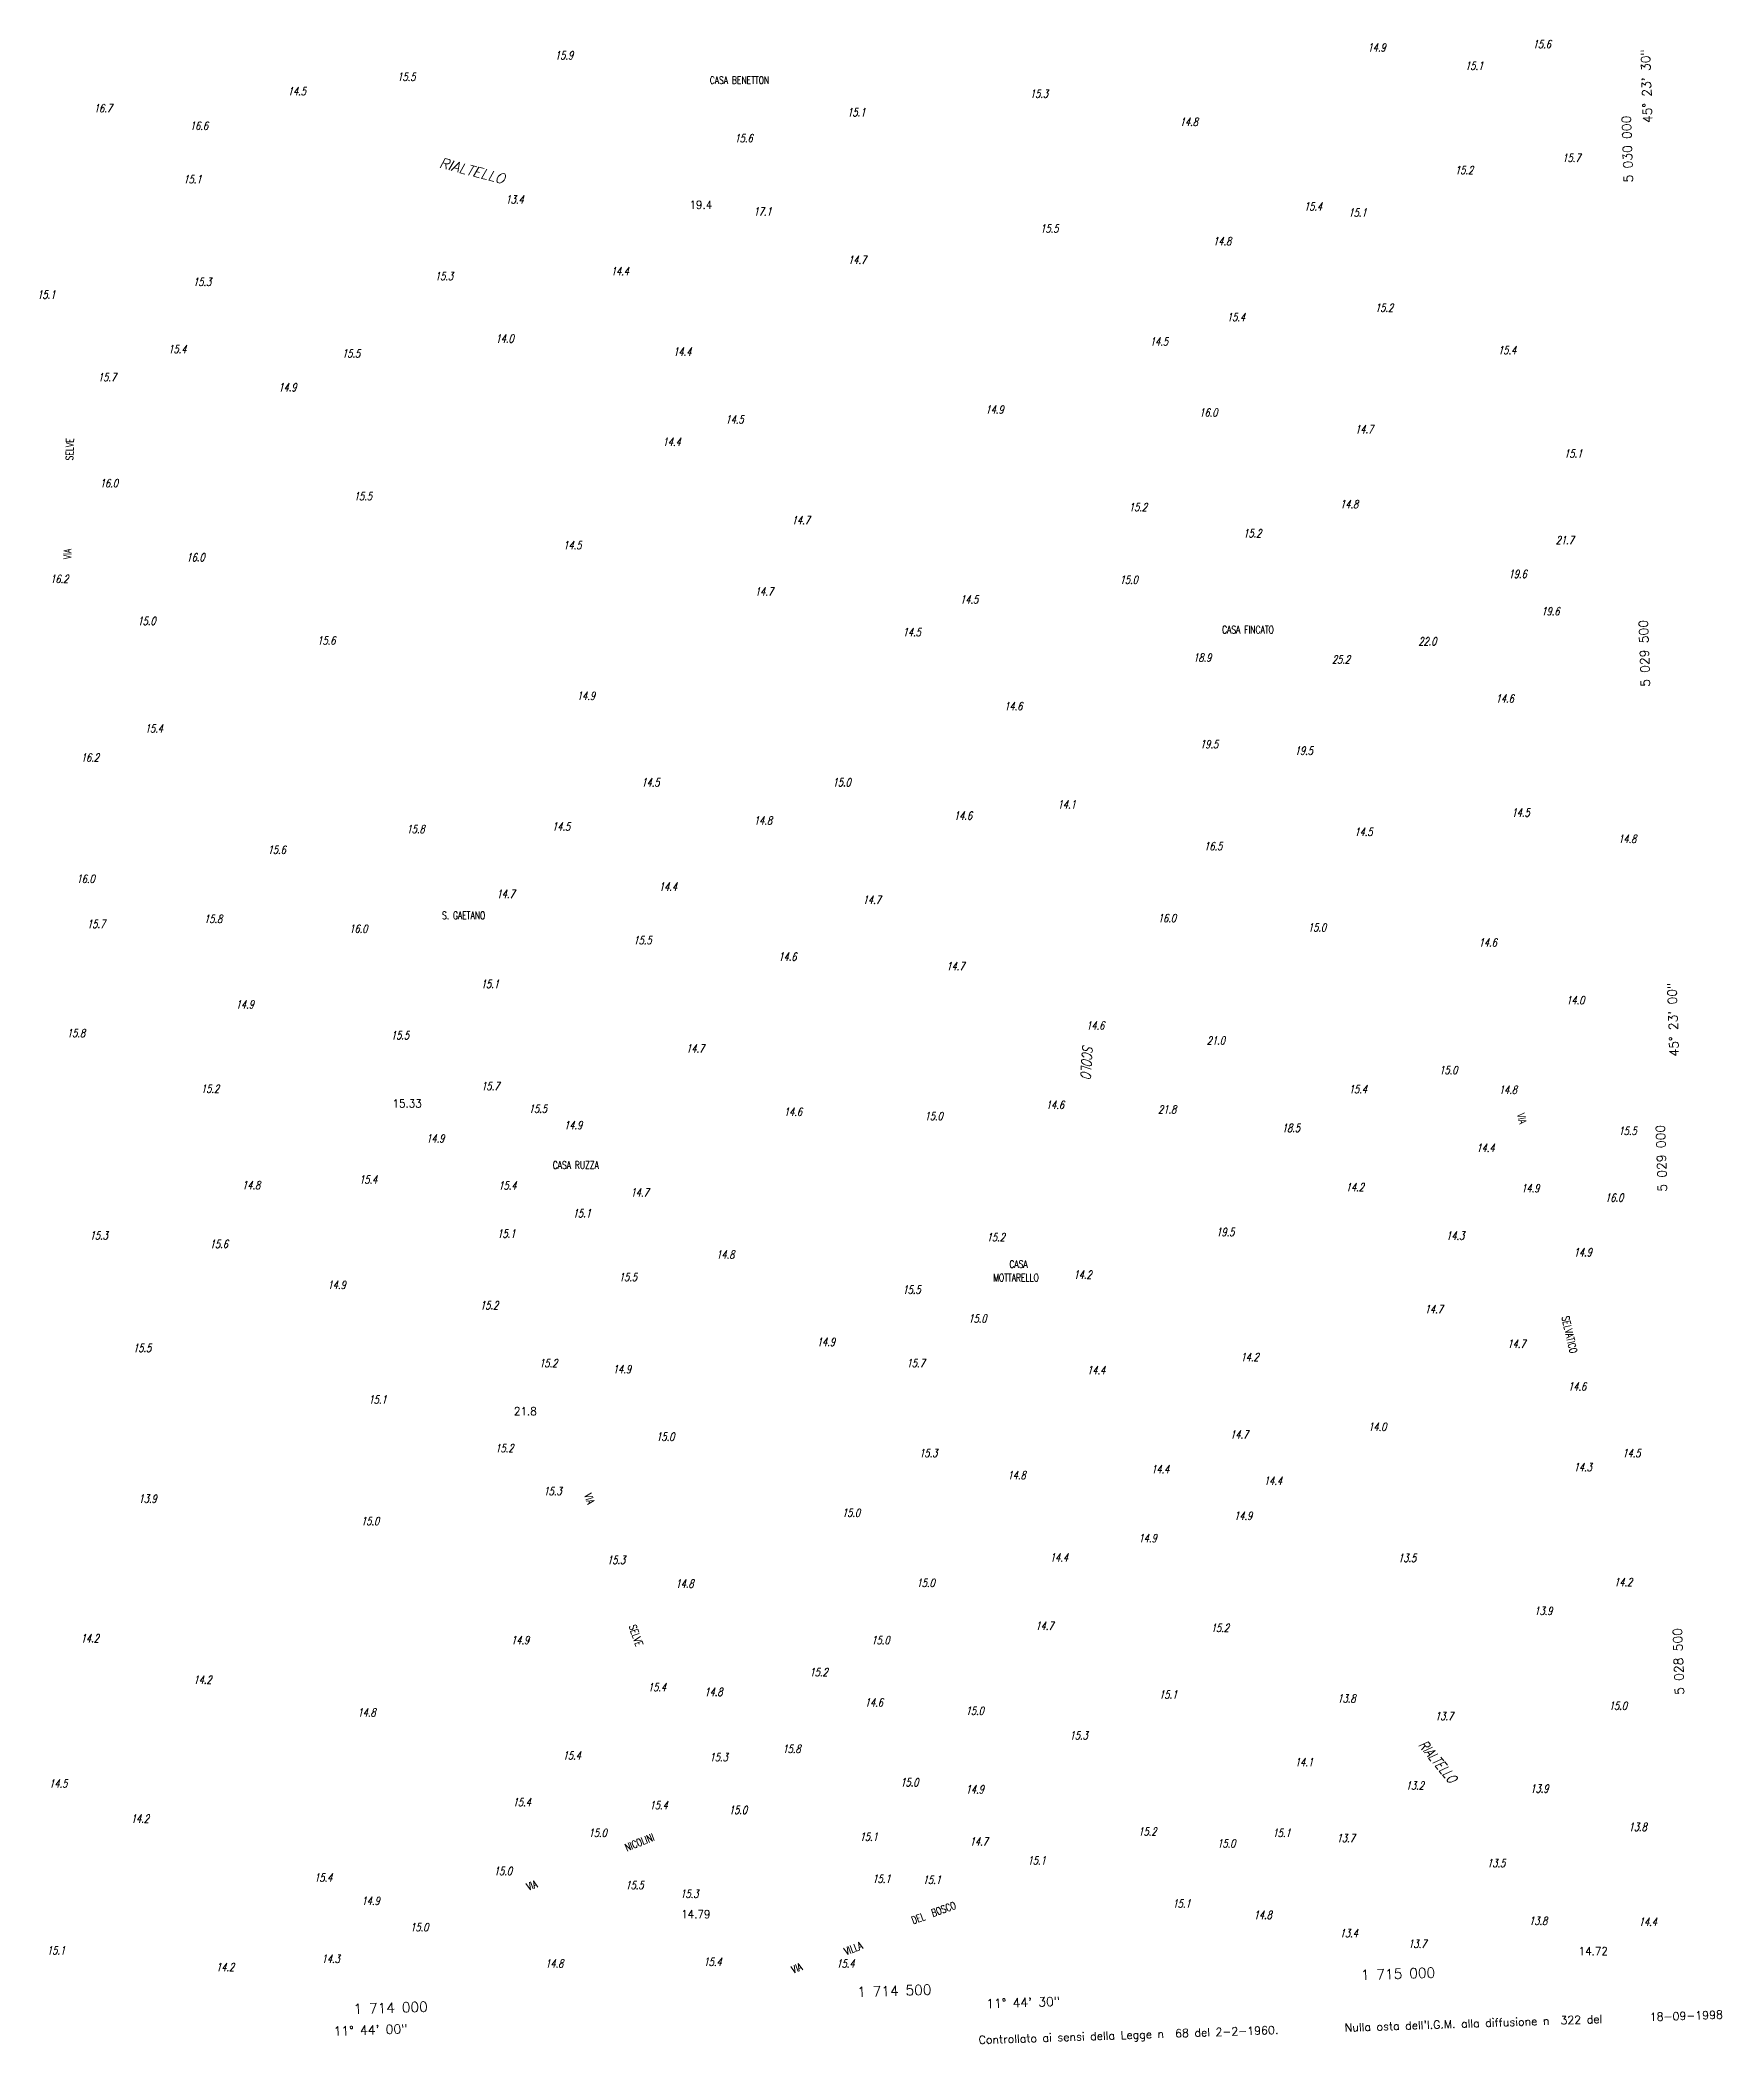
# Model space of a CAD drawing. Extents: x 1711905 to 1716091, y 5028020 to 5031001.
# Drawn here: x 1713652 to 1715322, y 5028117 to 5030105 of the extents above; entities that cross this region are included whole.
import ezdxf
from ezdxf.enums import TextEntityAlignment as Align

# ---------------------------------------------------------------- set-up
doc = ezdxf.new("R2010")
doc.units = 0
for name, color, linetype in [('11B2', 13, 'CONTINUOUS'), ('12A1', 13, 'CONTINUOUS'), ('12B2', 13, 'CONTINUOUS'), ('14G7', 5, 'CONTINUOUS'), ('14O15', 5, 'CONTINUOUS'), ('16C3', 8, 'CONTINUOUS'), ('16D4', 8, 'CONTINUOUS')]:
    doc.layers.add(name, color=color, linetype=linetype)
doc.styles.add('ROMANS', font='romans.shx')
doc.styles.get("Standard").update_dxf_attribs({"font": 'SIMPLEX'})
doc.styles.add('STYLE1', font='romans.shx', dxfattribs={"width": 0.75, "oblique": 15})

msp = doc.modelspace()

# ---------------------------------------------------------------- texts
at = {"layer": '11B2', "style": 'STYLE1', "oblique": 15, "width": 0.75}
for s, p in [('14.9               ', (1714970.063, 5030094.148, 14.935)), ('15.6               ', (1715134.109, 5030097.391, 15.584)), ('15.9               ', (1714163.492, 5030086.234, 15.935)), ('15.1               ', (1715066.871, 5030075.922, 15.133)), ('15.5               ', (1714006.934, 5030064.961, 15.533)), ('16.7               ', (1713705.77, 5030033.773, 16.684)), ('14.5               ', (1713898.262, 5030050.594, 14.495)), ('15.3               ', (1714634.922, 5030048.164, 15.302)), ('16.6               ', (1713801.145, 5030016.336, 16.575)), ('15.1               ', (1714453.578, 5030029.719, 15.085)), ('14.8               ', (1714783.672, 5030020.211, 14.785)), ('15.6               ', (1714341.715, 5030004.016, 15.62)), ('15.2               ', (1715056.859, 5029972.313, 15.153)), ('15.7               ', (1715163.387, 5029984.461, 15.65)), ('15.1               ', (1713794.664, 5029963.273, 15.147)), ('13.4               ', (1714114.414, 5029943.297, 13.352)), ('15.4               ', (1714906.973, 5029936.289, 15.404)), ('17.1               ', (1714360.539, 5029931.266, 17.137)), ('15.5               ', (1714645.195, 5029914.414, 15.537)), ('15.1               ', (1714951.121, 5029930.211, 15.069)), ('14.8               ', (1714816.742, 5029901.859, 14.802)), ('14.7               ', (1714454.414, 5029883.227, 14.669)), ('15.3               ', (1713804.266, 5029861.508, 15.331)), ('15.3               ', (1714044.34, 5029867.148, 15.264)), ('14.4               ', (1714218.918, 5029872.008, 14.35)), ('15.1               ', (1713649.535, 5029848.805, 15.147)), ('15.2               ', (1714977.449, 5029835.836, 15.166)), ('15.4               ', (1714830.512, 5029826.516, 15.404)), ('15.4               ', (1713779.68, 5029794.773, 15.432)), ('14.0               ', (1714104.516, 5029805.148, 14.014)), ('14.5               ', (1714753.957, 5029802.211, 14.501)), ('15.4               ', (1715099.578, 5029793.617, 15.42)), ('15.5               ', (1713952.109, 5029790.453, 15.482)), ('14.4               ', (1714280.883, 5029792.211, 14.389)), ('15.7               ', (1713709.793, 5029766.82, 15.75)), ('14.9               ', (1713888.922, 5029756.836, 14.879)), ('14.9               ', (1714590.797, 5029734.758, 14.86)), ('14.5               ', (1714332.73, 5029724.969, 14.492)), ('16.0               ', (1714803.051, 5029731.789, 15.96)), ('14.7               ', (1714957.699, 5029715.18, 14.735)), ('14.4               ', (1714270.352, 5029702.695, 14.418)), ('15.1               ', (1715165.199, 5029691.133, 15.069)), ('16.0               ', (1713711.68, 5029661.734, 16.025)), ('15.5               ', (1713963.844, 5029648.797, 15.499)), ('15.2               ', (1714733.207, 5029637.93, 15.21)), ('14.8               ', (1714942.754, 5029640.867, 14.761)), ('14.7               ', (1714398.543, 5029624.922, 14.734)), ('14.5               ', (1714171.754, 5029600.188, 14.528)), ('15.2               ', (1714846.695, 5029611.984, 15.18)), ('21.7               ', (1715156.793, 5029605.227, 21.7)), ('16.0               ', (1713797.676, 5029588.156, 16.046)), ('16.2               ', (1713662.391, 5029566.695, 16.183)), ('15.0               ', (1714724.027, 5029565.859, 14.97)), ('19.6               ', (1715110.109, 5029571.648, 19.58)), ('14.7               ', (1714361.98, 5029554.125, 14.705)), ('14.5               ', (1714565.617, 5029546.453, 14.527)), ('19.6               ', (1715142.586, 5029534.664, 19.57)), ('15.0               ', (1713749.07, 5029524.969, 14.968)), ('15.6               ', (1713927.527, 5029505.602, 15.573)), ('14.5               ', (1714508.617, 5029513.922, 14.528)), ('22.0               ', (1715020.41, 5029504.813, 21.99)), ('18.9               ', (1714796.996, 5029488.648, 18.92)), ('25.2               ', (1714934.68, 5029486.758, 25.18)), ('14.9               ', (1714185.285, 5029450.758, 14.86)), ('14.6               ', (1714609.426, 5029440.375, 14.62)), ('14.6               ', (1715097.23, 5029447.969, 14.61)), ('15.4               ', (1713756.363, 5029418.445, 15.426)), ('19.5               ', (1714803.805, 5029402.781, 19.45)), ('19.5               ', (1714897.816, 5029396.305, 19.45)), ('16.2               ', (1713692.867, 5029389.492, 16.247)), ('14.5               ', (1714249.285, 5029364.883, 14.499)), ('15.0               ', (1714439.113, 5029364.914, 14.97)), ('14.1               ', (1714662.453, 5029343.047, 14.052)), ('15.8               ', (1714016.156, 5029318.57, 15.778)), ('14.5               ', (1714160.602, 5029321.039, 14.514)), ('14.8               ', (1714360.988, 5029327.039, 14.823)), ('14.6               ', (1714559.523, 5029331.828, 14.609)), ('14.5               ', (1714957.023, 5029315.797, 14.54)), ('14.5               ', (1715113, 5029334.828, 14.514)), ('15.6               ', (1713878.289, 5029298, 15.571)), ('16.5               ', (1714807.863, 5029301.57, 16.51)), ('14.8               ', (1715218.84, 5029308.727, 14.84)), ('16.0               ', (1713688.535, 5029269.172, 16.03)), ('14.4               ', (1714266.715, 5029261.383, 14.448)), ('14.7               ', (1714105.469, 5029254.125, 14.742)), ('14.7               ', (1714468.996, 5029248.336, 14.676)), ('15.7               ', (1713698.996, 5029224.352, 15.745)), ('15.8               ', (1713815.156, 5029229.398, 15.829)), ('16.0               ', (1713959.34, 5029219.664, 16.013)), ('16.0               ', (1714761.961, 5029230.242, 15.994)), ('15.0               ', (1714910.941, 5029220.961, 15)), ('15.5               ', (1714241.41, 5029208.25, 15.47)), ('14.6               ', (1715080.352, 5029205.93, 14.55)), ('14.6               ', (1714385.242, 5029191.938, 14.565)), ('14.7               ', (1714551.945, 5029182.414, 14.668)), ('15.1               ', (1714089.914, 5029164.813, 15.051)), ('14.9               ', (1713846.609, 5029144.555, 14.934)), ('14.0               ', (1715167.219, 5029148.656, 14)), ('14.6               ', (1714690.742, 5029123.57, 14.63)), ('15.8               ', (1713679.066, 5029116.094, 15.761)), ('15.5               ', (1714000.688, 5029113.883, 15.544)), ('14.7               ', (1714293.648, 5029100.836, 14.749)), ('21.0               ', (1714810.43, 5029108.695, 20.98)), ('15.0               ', (1715041.289, 5029079.391, 14.982)), ('15.2               ', (1713812.098, 5029060.805, 15.211)), ('15.7               ', (1714090.234, 5029063.563, 15.661)), ('15.4               ', (1714951.516, 5029060.438, 15.354)), ('14.8               ', (1715100.383, 5029059.922, 14.787)), ('15.5               ', (1714137.504, 5029041.07, 15.522)), ('14.6               ', (1714390.699, 5029037.969, 14.573)), ('14.6               ', (1714650.777, 5029044.805, 14.587)), ('21.8               ', (1714762.109, 5029040.336, 21.84)), ('14.9               ', (1714172.438, 5029024.656, 14.867)), ('15.0               ', (1714530.426, 5029033.758, 15.014)), ('18.5               ', (1714885.047, 5029021.938, 18.49)), ('15.5               ', (1715219.164, 5029019.109, 15.522)), ('14.9               ', (1714035.66, 5029011.641, 14.868)), ('14.4               ', (1715078.059, 5029002.148, 14.402)), ('14.8               ', (1713852.887, 5028965.164, 14.794)), ('15.4               ', (1713969.121, 5028970.789, 15.371)), ('15.4               ', (1714107.266, 5028964.789, 15.352)), ('14.7               ', (1714238.461, 5028958.023, 14.742)), ('14.2               ', (1714948.461, 5028963.164, 14.22)), ('14.9               ', (1715122.637, 5028962.148, 14.938)), ('16.0               ', (1715205.871, 5028952.82, 16)), ('15.1               ', (1714181.121, 5028937.25, 15.117)), ('19.5               ', (1714819.82, 5028918.719, 19.52)), ('15.3               ', (1713701.676, 5028915.359, 15.309)), ('15.6               ', (1713820.867, 5028906.82, 15.636)), ('15.1               ', (1714106.207, 5028917.094, 15.102)), ('15.2               ', (1714592.047, 5028913.523, 15.176)), ('14.3               ', (1715048.063, 5028915.078, 14.28)), ('14.9               ', (1715174.66, 5028898.57, 14.938)), ('14.8               ', (1714323.555, 5028896.344, 14.764)), ('14.9               ', (1713937.781, 5028866.211, 14.946)), ('15.5               ', (1714226.941, 5028874.047, 15.485)), ('15.5               ', (1714508.438, 5028861.5, 15.522)), ('14.2               ', (1714678.188, 5028876.391, 14.234)), ('15.2               ', (1714089.098, 5028845.984, 15.183)), ('14.7               ', (1715026.824, 5028842.203, 14.653)), ('15.0               ', (1714573.836, 5028832.883, 14.963)), ('15.5               ', (1713744.727, 5028803.633, 15.468)), ('14.9               ', (1714423.508, 5028809.617, 14.926)), ('14.7               ', (1715108.887, 5028807.898, 14.703)), ('15.2               ', (1714147.797, 5028788.617, 15.183)), ('14.9               ', (1714220.996, 5028782.633, 14.852)), ('15.7               ', (1714512.523, 5028788.664, 15.669)), ('14.4               ', (1714691.633, 5028781.609, 14.418)), ('14.2               ', (1714844, 5028794.641, 14.153)), ('14.6               ', (1715169.074, 5028765.547, 14.603)), ('15.1               ', (1713978.395, 5028752.516, 15.084)), ('14.0               ', (1714970.77, 5028725.445, 14)), ('15.2               ', (1714104.219, 5028704.188, 15.235)), ('15.0               ', (1714263.984, 5028715.641, 14.97)), ('15.3               ', (1714525.02, 5028699.398, 15.294)), ('14.7               ', (1714833.641, 5028717.688, 14.742)), ('14.5               ', (1715223.031, 5028699.352, 14.536)), ('14.4               ', (1714755.273, 5028683.289, 14.411)), ('14.3               ', (1715174.734, 5028685.438, 14.251)), ('15.3               ', (1714152.094, 5028661.656, 15.345)), ('14.8               ', (1714612.73, 5028677.344, 14.801)), ('14.4               ', (1714867.164, 5028671.969, 14.352)), ('13.9               ', (1713750.141, 5028654.125, 13.9)), ('15.0               ', (1714448.395, 5028640.188, 15.036)), ('15.0               ', (1713970.992, 5028631.922, 15.011)), ('14.9               ', (1714837.559, 5028637.141, 14.911)), ('14.9               ', (1714742.824, 5028614.953, 14.896)), ('15.3               ', (1714215.223, 5028593.297, 15.264)), ('14.4               ', (1714654.746, 5028595.781, 14.44)), ('13.5               ', (1715000.375, 5028595.266, 13.498)), ('14.8               ', (1714283.141, 5028569.789, 14.83)), ('15.0               ', (1714522.395, 5028570.531, 14.977)), ('14.2               ', (1715214.789, 5028571.367, 14.234)), ('13.9               ', (1715135.551, 5028542.727, 13.933)), ('14.7               ', (1714640.379, 5028528.102, 14.742)), ('15.2               ', (1714814.5, 5028525.906, 15.183)), ('14.2               ', (1713692.719, 5028515.555, 14.177)), ('14.9               ', (1714119.844, 5028513.813, 14.926)), ('15.0               ', (1714477.563, 5028513.734, 15.014)), ('15.2               ', (1714416.176, 5028481.953, 15.198)), ('14.2               ', (1713804.645, 5028474.5, 14.212)), ('15.4               ', (1714255.75, 5028467.008, 15.36)), ('14.8               ', (1714311.73, 5028462.328, 14.823)), ('14.8               ', (1713967.461, 5028441.977, 14.817)), ('14.6               ', (1714471.035, 5028451.914, 14.631)), ('15.0               ', (1714571.156, 5028443.641, 14.999)), ('15.1               ', (1714763.156, 5028459.75, 15.073)), ('13.8               ', (1714940.164, 5028455.914, 13.849)), ('15.0               ', (1715209.563, 5028448.688, 14.985)), ('13.7               ', (1715037.016, 5028438.344, 13.699)), ('15.8               ', (1714389.324, 5028405.891, 15.801)), ('15.3               ', (1714674.34, 5028419.258, 15.301)), ('15.4               ', (1714171.203, 5028399.359, 15.426)), ('15.3               ', (1714316.961, 5028397.641, 15.264)), ('14.1               ', (1714897.93, 5028392.781, 14.067)), ('14.5               ', (1713661.375, 5028371.445, 14.513)), ('15.0               ', (1714506.297, 5028372.672, 15.029)), ('14.9               ', (1714571.168, 5028365.711, 14.904)), ('13.2               ', (1715007.984, 5028369.445, 13.196)), ('13.9               ', (1715131.633, 5028366.398, 13.916)), ('15.4               ', (1714121.563, 5028353.031, 15.36)), ('15.4               ', (1714257.398, 5028349.984, 15.397)), ('15.0               ', (1714336.191, 5028345.242, 15.007)), ('14.2               ', (1713742.48, 5028336.656, 14.197)), ('15.0               ', (1714196.883, 5028322.555, 14.955)), ('15.2               ', (1714742.508, 5028323.781, 15.22)), ('15.1               ', (1714875.734, 5028322.477, 15.066)), ('13.8               ', (1715229.23, 5028328.391, 13.766)), ('15.1               ', (1714465.93, 5028318.688, 15.058)), ('14.7               ', (1714575.164, 5028313.898, 14.749)), ('15.0               ', (1714820.875, 5028312.023, 14.977)), ('13.7               ', (1714939.414, 5028317.383, 13.682)), ('15.0               ', (1714102.844, 5028284.68, 14.977)), ('15.1               ', (1714632.633, 5028295.18, 15.117)), ('13.5               ', (1715088.746, 5028292.563, 13.531)), ('15.4               ', (1713924.484, 5028278.148, 15.402)), ('15.5               ', (1714233.453, 5028270.75, 15.478)), ('15.3               ', (1714287.863, 5028262.086, 15.272)), ('15.1               ', (1714478.57, 5028277.008, 15.073)), ('15.1               ', (1714528.578, 5028276.023, 15.08)), ('14.9               ', (1713971.504, 5028255.078, 14.883)), ('15.1               ', (1714776.469, 5028252.383, 15.066)), ('15.0               ', (1714019.828, 5028228.953, 14.955)), ('14.8               ', (1714857.012, 5028241.063, 14.845)), ('13.4               ', (1714942.461, 5028222.906, 13.431)), ('13.8               ', (1715130.367, 5028235.25, 13.849)), ('14.4               ', (1715239.313, 5028234.359, 14.402)), ('15.1               ', (1713659.238, 5028205.875, 15.067)), ('13.7               ', (1715010.379, 5028212.453, 13.665)), ('14.2               ', (1713827, 5028189.32, 14.214)), ('14.3               ', (1713931.883, 5028197.602, 14.33)), ('14.8               ', (1714153.781, 5028192.813, 14.801)), ('15.4               ', (1714310.938, 5028194.602, 15.411)), ('15.4               ', (1714442.855, 5028192.867, 15.448))]:
    msp.add_text(s, height=8, dxfattribs=at).set_placement(p)
at = {"layer": '12A1', "width": 0.938}
for s, p in [('19.4               ', (1714297.02, 5029937.984, 19.36)), ('21.8               ', (1714122.82, 5028740.906, 21.77))]:
    msp.add_text(s, height=8, dxfattribs=at).set_placement(p)
at = {"layer": '12B2', "width": 0.938}
for s, p in [('15.33              ', (1714002.27, 5029046.242, 15.33)), ('14.79              ', (1714288.781, 5028241.898, 14.79)), ('14.72              ', (1715179.672, 5028205.227, 14.72))]:
    msp.add_text(s, height=8, dxfattribs=at).set_placement(p)
at = {"layer": '14G7', "width": 0.733}
for s, p in [('CASA BENETTON', (1714317.191, 5030061.867)), ('CASA FINCATO', (1714825.676, 5029516.625)), ('S. GAETANO', (1714051.387, 5029233.125)), ('CASA RUZZA', (1714161.293, 5028985.391)), ('CASA ', (1714614.566, 5028887.102)), ('MOTTARELLO', (1714598.527, 5028873.734))]:
    msp.add_text(s, height=7.5, dxfattribs=at).set_placement(p)
for s, rotation, p in [('SELVE', 88.53, (1713685.238, 5029688.297)), ('VIA', 88.26, (1713683.047, 5029590.211)), ('VIA', 282.26, (1715118.582, 5029039.602)), ('SELVATICO', 282.83, (1715162.746, 5028838.305)), ('VIA', 287.98, (1714192.543, 5028661.867)), ('SELVE', 289.26, (1714236.73, 5028531.539)), ('NICOLINI', 22.08, (1714234.918, 5028308.086)), ('VIA', 21.28, (1714137.07, 5028269.117)), ('DEL  BOSCO', 20.04, (1714519.074, 5028235.852)), ('VILLA', 21.2, (1714452.473, 5028205.094)), ('VIA', 20.82, (1714399.969, 5028186.992))]:
    msp.add_text(s, height=7.5, rotation=rotation, dxfattribs=at).set_placement(p)
at = {"layer": '14O15', "color": 5, "style": 'ROMANS', "oblique": 15}
msp.add_text('RIALTELLO', height=10, rotation=345.53, dxfattribs=at).set_placement((1714047.879, 5029979.203))
at = {"layer": '14O15', "color": 5, "oblique": 15, "width": 0.75}
for s, rotation, p in [('SCOLO', 266.33, (1714687.289, 5029109.086)), ('RIALTELLO', 309.47, (1715020.055, 5028413.438))]:
    msp.add_text(s, height=10, rotation=rotation, dxfattribs=at).set_placement(p)
at = {"layer": '16C3', "linetype": 'CONTINUOUS', "style": 'ROMANS'}
for s, rotation, p in [('45%%d 23\' 30"', 91.938, (1715246.95, 5030059.612)), ('45%%d 23\' 00"', 91.938, (1715273.286, 5029133.443)), ('11%%d 44\' 30"', 1.932, (1714628.179, 5028158.226)), ('11%%d 44\' 00"', 1.932, (1713980.367, 5028130.963))]:
    msp.add_text(s, height=9, rotation=rotation, dxfattribs=at).set_placement(p, align=Align.MIDDLE)
for s, height, rotation, p in [('5 030 000', 9, 91.938, (1715232.433, 5029997.377)), ('5 029 500', 9, 91.938, (1715249.351, 5029496.975)), ('5 029 000', 9, 91.938, (1715266.273, 5028996.017)), ('5 028 500', 9, 91.938, (1715283.191, 5028496.766)), ('1 715 000', 10, 1.932, (1715000.476, 5028181.738)), ('1 714 500', 10, 1.932, (1714500.476, 5028164.871)), ('1 714 000', 10, 1.932, (1714000.476, 5028148.011))]:
    msp.add_text(s, height=height, rotation=rotation, dxfattribs=at).set_placement(p, align=Align.CENTER)
at = {"layer": '16D4', "color": 6}
for s, p in [('Controllato ai sensi della Legge n  68 del 2-2-1960.', (1714584.163, 5028117.027)), ("Nulla osta dell'I.G.M. alla diffusione n  322 del", (1714947.522, 5028129.28)), ('18-09-1998', (1715250.273, 5028139.83))]:
    msp.add_text(s, height=8, rotation=1.931, dxfattribs=at).set_placement(p)

doc.saveas('drawing.dxf')
